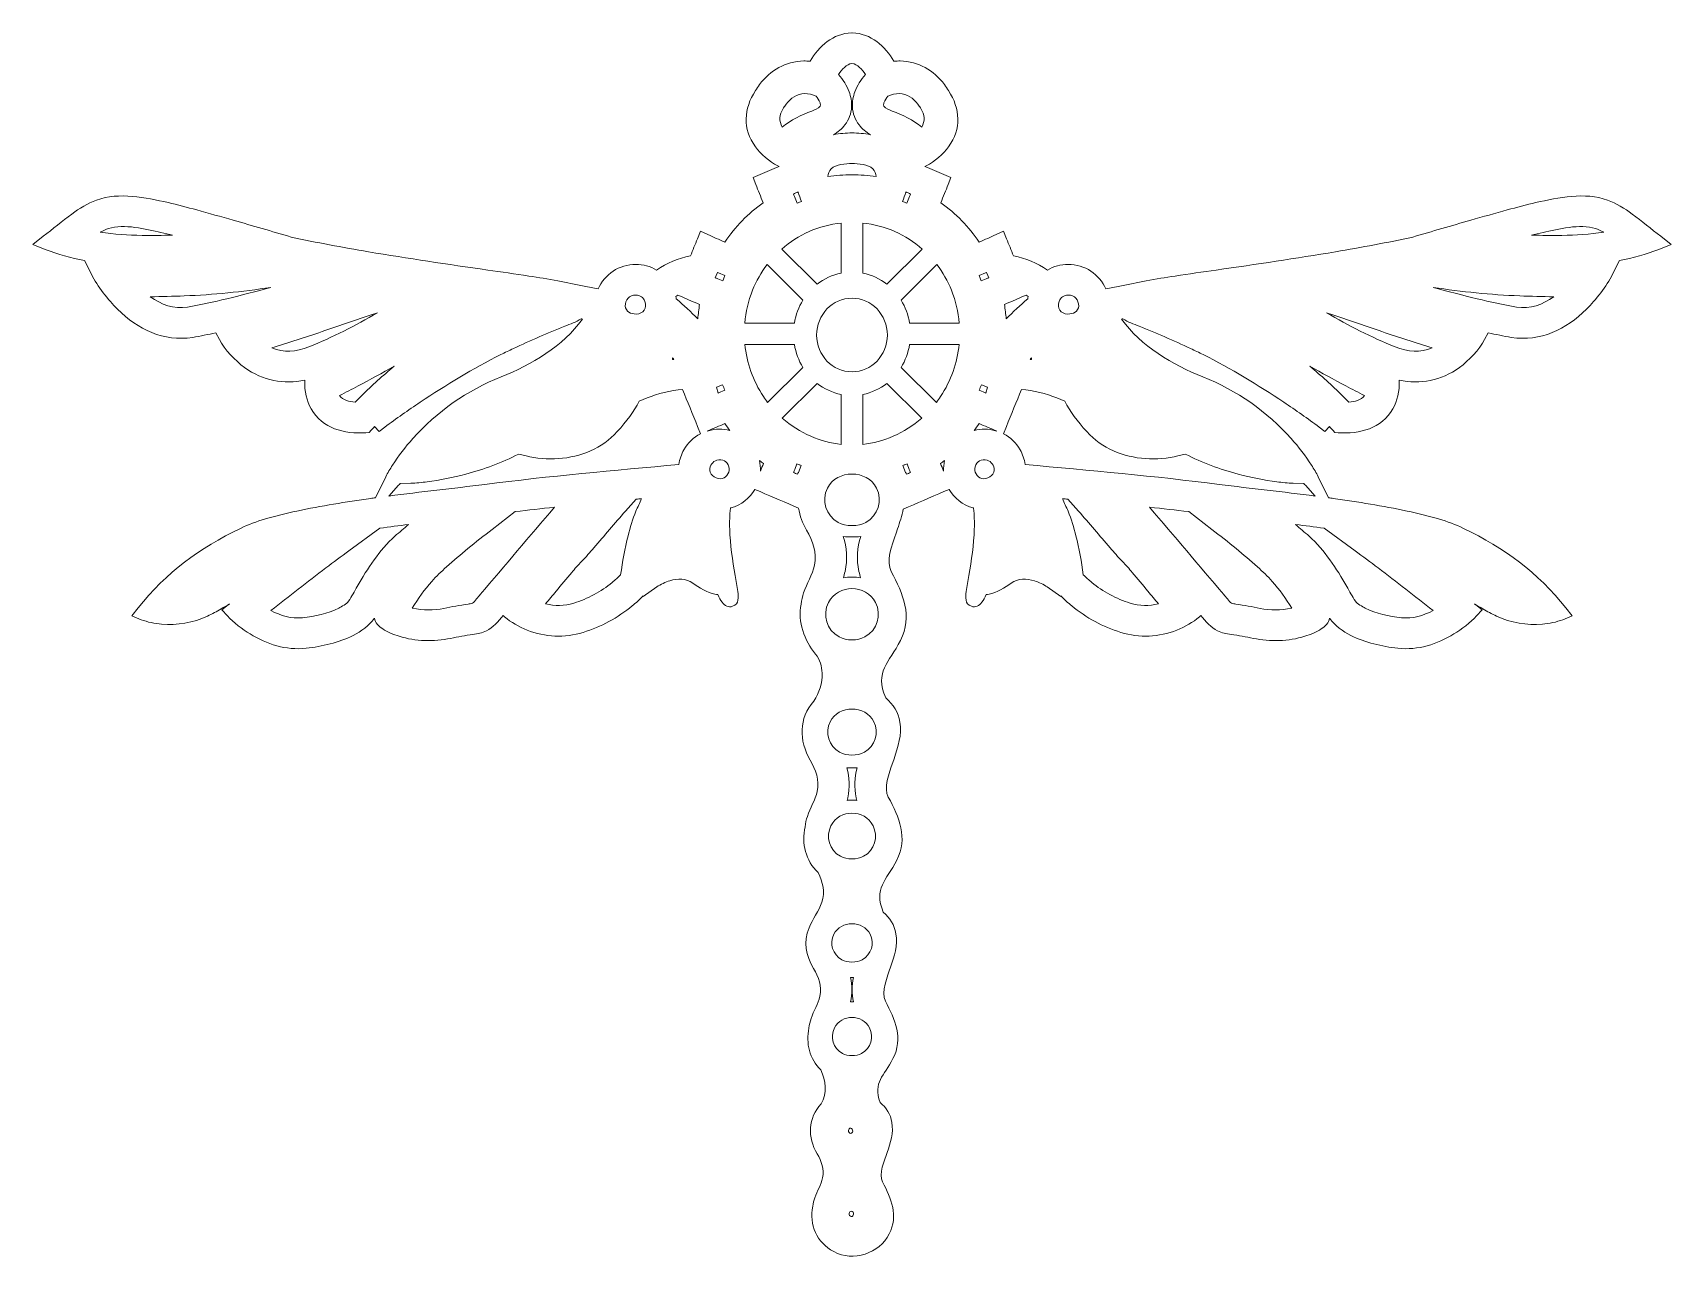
# Model space of a CAD drawing. Header units: millimetres. Extents: x -213 to 213, y -161 to 159.
import ezdxf

# ---------------------------------------------------------------- set-up
doc = ezdxf.new("R2010")
doc.units = ezdxf.units.MM
doc.header["$MEASUREMENT"] = 0
doc.layers.add('Layer 1', color=7, linetype='Continuous')

msp = doc.modelspace()

# ---------------------------------------------------------------- linework, layer by layer
at = {"layer": 'Layer 1', "lineweight": 20}
for points, knots in [([(212.9514, 103.8863), (212.9514, 103.8863), (210.2118, 106.0279), (210.2118, 106.0279), (207.7515, 107.9512), (205.3274, 109.969), (202.8047, 111.8084), (200.7992, 113.2707), (198.709, 114.6003), (196.3519, 115.4493), (190.5192, 117.5502), (183.6128, 116.1347), (177.7651, 114.7855), (175.2754, 114.2111), (172.7923, 113.5429), (170.3275, 112.8733), (167.156, 112.0117), (163.9924, 111.1198), (160.8328, 110.217), (155.8151, 108.7831), (150.8059, 107.3187), (145.8026, 105.837), (139.1372, 104.384), (132.4133, 103.1469), (125.6858, 102.0058), (115.3748, 100.2569), (105.0262, 98.7509), (94.6739, 97.2609), (91.1164, 96.7489), (87.5577, 96.2402), (84.0043, 95.7015), (81.4828, 95.3193), (78.9409, 94.9323), (76.4381, 94.4454), (74.1619, 94.0026), (71.8889, 93.5404), (69.616, 93.0811), (68.3933, 92.8341), (67.1701, 92.5846), (65.9452, 92.3454), (64.311, 96.1457), (60.4855, 98.7177), (56.1573, 98.7177), (54.2383, 98.7177), (52.3765, 98.2132), (50.7472, 97.2642), (48.0897, 99.0839), (45.1476, 100.3601), (41.9558, 100.9331), (41.3535, 102.4204), (40.7481, 103.9065), (40.1373, 105.3905), (40.1373, 105.3905), (39.3431, 107.3195), (39.3431, 107.3195), (39.3431, 107.3195), (37.416, 106.4574), (37.416, 106.4574), (35.9624, 105.807), (34.5035, 105.1673), (33.041, 104.5365), (30.3508, 108.4929), (26.9631, 111.948), (23.0289, 114.7224), (23.7048, 116.3122), (24.3566, 117.9112), (24.9741, 119.5244), (24.9741, 119.5244), (25.6577, 121.3106), (25.6577, 121.3106), (25.6577, 121.3106), (23.8718, 122.06), (23.8718, 122.06), (22.2253, 122.7511), (20.5781, 123.4408), (18.9297, 124.1281), (18.9297, 124.1281), (19.2704, 124.3064), (19.2704, 124.3064), (21.4174, 125.4199), (23.6729, 127.3965), (25.0788, 129.3177), (28.4718, 133.9544), (28.0817, 139.1666), (25.0777, 143.9122), (24.7387, 144.448), (24.3765, 144.9698), (23.9895, 145.4732), (21.1482, 149.169), (17.2695, 151.4879), (12.5015, 151.6002), (11.9586, 151.613), (11.4152, 151.5947), (10.8744, 151.5473), (8.5539, 155.4594), (4.8678, 158.7637), (0.0303, 158.9319), (0.0303, 158.9319), (-0.0414, 158.9342), (-0.0414, 158.9342), (-0.0414, 158.9342), (-0.1131, 158.9319), (-0.1131, 158.9319), (-4.9505, 158.7637), (-8.6367, 155.4593), (-10.9572, 151.5473), (-11.498, 151.5947), (-12.0414, 151.613), (-12.5844, 151.6002), (-17.3523, 151.4879), (-21.231, 149.169), (-24.0723, 145.4732), (-24.4593, 144.9698), (-24.8215, 144.448), (-25.1605, 143.9122), (-28.1643, 139.1669), (-28.5546, 133.955), (-25.1621, 129.3184), (-23.7562, 127.397), (-21.5004, 125.4199), (-19.3474, 124.3034), (-19.3474, 124.3034), (-19.0126, 124.1281), (-19.0126, 124.1281), (-20.6609, 123.4408), (-22.3081, 122.7511), (-23.9546, 122.06), (-23.9546, 122.06), (-25.7405, 121.3106), (-25.7405, 121.3106), (-25.7405, 121.3106), (-25.0568, 119.5243), (-25.0568, 119.5243), (-24.4393, 117.9112), (-23.7875, 116.3122), (-23.1117, 114.7224), (-27.046, 111.948), (-30.4336, 108.4929), (-33.1237, 104.5365), (-34.5863, 105.1673), (-36.0452, 105.807), (-37.4988, 106.4574), (-37.4988, 106.4574), (-39.4259, 107.3195), (-39.4259, 107.3195), (-39.4259, 107.3195), (-40.2201, 105.3905), (-40.2201, 105.3905), (-40.8309, 103.9065), (-41.4363, 102.4204), (-42.0386, 100.9331), (-45.2304, 100.3601), (-48.1725, 99.0839), (-50.83, 97.2642), (-52.4593, 98.2132), (-54.3211, 98.7177), (-56.24, 98.7177), (-60.5682, 98.7177), (-64.3938, 96.1457), (-66.028, 92.3454), (-67.2529, 92.5846), (-68.4761, 92.8341), (-69.6989, 93.0811), (-71.9717, 93.5404), (-74.2447, 94.0026), (-76.521, 94.4454), (-79.0237, 94.9323), (-81.5656, 95.3193), (-84.0871, 95.7015), (-87.6405, 96.2402), (-91.1992, 96.7489), (-94.7568, 97.2609), (-105.109, 98.7509), (-115.4576, 100.2569), (-125.7686, 102.0058), (-132.4961, 103.1469), (-139.22, 104.384), (-145.8854, 105.837), (-150.8887, 107.3187), (-155.898, 108.7831), (-160.9156, 110.217), (-164.0752, 111.1198), (-167.2388, 112.0117), (-170.4103, 112.8733), (-172.8751, 113.5429), (-175.3582, 114.2111), (-177.8479, 114.7855), (-183.6957, 116.1347), (-190.602, 117.5502), (-196.4347, 115.4493), (-198.7918, 114.6003), (-200.882, 113.2707), (-202.8874, 111.8084), (-205.4101, 109.969), (-207.8343, 107.9512), (-210.2946, 106.0279), (-210.2946, 106.0279), (-213.034, 103.8863), (-213.034, 103.8863), (-213.034, 103.8863), (-209.7814, 102.6148), (-209.7814, 102.6148), (-206.4913, 101.3288), (-203.0664, 100.3744), (-199.5781, 99.6949), (-199.5781, 99.6949), (-197.7933, 96.1963), (-197.7933, 96.1963), (-196.1784, 93.0308), (-193.4739, 89.5348), (-190.9706, 87.0416), (-185.7432, 81.8356), (-179.069, 78.516), (-171.4615, 79.7608), (-169.454, 80.0893), (-167.4418, 80.4932), (-165.4397, 80.9341), (-165.4397, 80.9341), (-164.5147, 79.2104), (-164.5147, 79.2104), (-163.0876, 76.5508), (-160.4065, 73.7058), (-157.9849, 71.941), (-153.1842, 68.4426), (-147.7741, 67.4885), (-142.2932, 68.6475), (-142.2932, 68.6475), (-142.3218, 68.2124), (-142.3218, 68.2124), (-142.4708, 65.9422), (-141.7554, 63.1495), (-140.6517, 61.1849), (-137.7417, 56.0046), (-132.0702, 54.6131), (-126.418, 54.9679), (-126.418, 54.9679), (-125.5789, 55.0205), (-125.5789, 55.0205), (-125.5789, 55.0205), (-125.0237, 55.6411), (-125.0237, 55.6411), (-124.7493, 55.9477), (-124.4679, 56.2525), (-124.1818, 56.555), (-124.1818, 56.555), (-122.9422, 55.3164), (-122.9422, 55.3164), (-122.9422, 55.3164), (-121.5173, 56.4003), (-121.5173, 56.4003), (-118.5494, 58.6583), (-115.4112, 60.8206), (-112.3106, 62.8942), (-105.5951, 67.3855), (-98.5783, 71.6374), (-91.3409, 75.2654), (-90.2539, 75.8103), (-89.1596, 76.3413), (-88.0573, 76.8559), (-83.6412, 78.9175), (-79.219, 80.8541), (-74.6876, 82.6539), (-73.3198, 83.1973), (-71.7622, 83.7428), (-70.4885, 84.5721), (-70.375, 84.5493), (-70.2614, 84.5264), (-70.1479, 84.5034), (-75.0571, 77.4593), (-83.4887, 72.5991), (-91.2715, 69.5015), (-100.1123, 65.9827), (-107.9548, 60.4727), (-114.2334, 53.4236), (-116.1596, 51.2609), (-117.9506, 48.9437), (-119.5143, 46.5133), (-120.1273, 45.5604), (-120.7668, 44.5228), (-121.2666, 43.5047), (-121.2666, 43.5047), (-123.9495, 38.0395), (-123.9495, 38.0395), (-124.3525, 37.9843), (-124.7554, 37.9285), (-125.1585, 37.8721), (-131.588, 36.9727), (-138.0536, 35.96), (-144.3992, 34.5963), (-147.1412, 34.007), (-149.8828, 33.3467), (-152.5682, 32.5417), (-154.7656, 31.8829), (-157.006, 31.1113), (-159.0673, 30.1085), (-169.6866, 24.9427), (-178.3047, 18.6815), (-185.6563, 9.4248), (-185.6563, 9.4248), (-187.2983, 7.3573), (-187.2983, 7.3573), (-187.2983, 7.3573), (-184.8321, 6.3554), (-184.8321, 6.3554), (-183.29, 5.7289), (-181.2145, 5.3633), (-179.5735, 5.2184), (-175.4587, 4.8549), (-171.3709, 5.5773), (-167.6213, 7.2817), (-166.3937, 7.8397), (-165.186, 8.5195), (-164.0223, 9.1959), (-163.3177, 9.6053), (-162.6182, 10.0244), (-161.9226, 10.4497), (-162.0164, 10.3756), (-162.1102, 10.3014), (-162.2039, 10.2272), (-162.2039, 10.2272), (-163.8822, 8.8999), (-163.8822, 8.8999), (-163.8822, 8.8999), (-162.4335, 7.3331), (-162.4335, 7.3331), (-160.8412, 5.6109), (-158.5388, 3.8739), (-156.5538, 2.6493), (-152.1977, -0.0382), (-147.1661, -1.636), (-141.9826, -1.0579), (-137.8347, -0.5953), (-133.4666, 0.3675), (-129.7368, 2.2688), (-127.7103, 3.3017), (-125.5572, 4.7948), (-124.2407, 6.6645), (-124.2241, 6.6881), (-124.2074, 6.712), (-124.1909, 6.7359), (-124.0452, 5.5547), (-123.039, 4.6117), (-122.0581, 3.9618), (-120.7863, 3.1191), (-119.2387, 2.4921), (-117.7801, 2.0432), (-113.5051, 0.7276), (-108.7567, 0.5675), (-104.3876, 1.5086), (-102.4565, 1.9245), (-100.5518, 2.2451), (-98.6021, 2.5485), (-97.4087, 2.7342), (-96.1871, 2.9191), (-95.0901, 3.4426), (-93.4093, 4.2448), (-91.9585, 6.0006), (-90.7433, 7.4488), (-90.7433, 7.4488), (-90.3574, 7.1054), (-90.3574, 7.1054), (-88.7965, 5.7158), (-86.4388, 4.4365), (-84.5162, 3.665), (-79.8041, 1.7737), (-74.807, 1.5493), (-69.9421, 3.0626), (-65.2841, 4.5117), (-60.9285, 6.8677), (-57.1777, 9.9429), (-56.2512, 10.7027), (-55.2286, 11.6091), (-54.303, 12.5568), (-54.303, 12.5568), (-54.314, 12.3946), (-54.314, 12.3946), (-54.314, 12.3946), (-50.8166, 14.8717), (-50.8166, 14.8717), (-49.868, 15.5386), (-48.4973, 16.1486), (-47.3954, 16.4797), (-45.3555, 17.0927), (-43.2351, 17.1217), (-41.4263, 15.8732), (-39.8743, 14.8018), (-37.5816, 13.3271), (-35.6802, 12.9808), (-35.4204, 12.9335), (-35.1534, 12.9078), (-34.8879, 12.9083), (-34.5695, 12.1291), (-34.2091, 11.4093), (-33.808, 10.8734), (-33.1639, 10.013), (-32.2052, 9.4376), (-31.0707, 9.8375), (-29.35, 10.4443), (-29.5528, 12.2751), (-29.7483, 13.6587), (-29.9449, 15.0492), (-30.2077, 16.4418), (-30.4429, 17.8272), (-31.1209, 21.8194), (-31.6992, 25.8505), (-31.8307, 29.9005), (-31.8895, 31.7111), (-31.8615, 33.5554), (-31.669, 35.3682), (-31.6345, 35.3774), (-31.6, 35.3869), (-31.5656, 35.3966), (-28.7985, 36.1712), (-26.5996, 37.9616), (-25.2684, 40.239), (-25.2684, 40.239), (-23.915, 39.6555), (-23.915, 39.6555), (-20.5987, 38.226), (-17.2846, 36.7918), (-13.9609, 35.379), (-13.639, 33.3517), (-12.8915, 31.4172), (-11.8501, 29.6295), (-10.2083, 26.8112), (-9.0738, 23.7928), (-9.7867, 20.5257), (-10.3325, 18.024), (-11.792, 15.7505), (-12.6167, 13.3193), (-12.9372, 12.3746), (-13.1673, 11.413), (-13.2647, 10.4219), (-14.2306, 5.8822), (-12.4096, 0.913), (-9.5109, -2.6177), (-8.4086, -3.9603), (-7.8774, -5.8348), (-7.8051, -7.5346), (-7.6948, -10.125), (-8.5722, -12.6311), (-9.9608, -14.8062), (-13.9341, -19.2257), (-13.8271, -25.1533), (-10.9372, -30.1204), (-9.4708, -32.6406), (-8.4466, -35.3454), (-9.0826, -38.2675), (-9.5738, -40.5242), (-10.8997, -42.5962), (-11.646, -44.7934), (-11.9417, -45.6639), (-12.1542, -46.5501), (-12.2451, -47.4633), (-13.181, -51.8039), (-12.0861, -56.2428), (-8.8748, -59.4029), (-7.6301, -61.8856), (-6.9876, -64.3803), (-7.9006, -67.099), (-8.6765, -69.4091), (-10.2744, -71.4522), (-11.1932, -73.7483), (-12.6996, -77.5125), (-12.0288, -80.8552), (-10.0247, -84.3068), (-8.7346, -86.5289), (-7.8207, -88.9207), (-8.3792, -91.4975), (-8.8151, -93.5081), (-10.0064, -95.3782), (-10.6742, -97.34), (-10.9459, -98.1381), (-11.1412, -98.9504), (-11.2256, -99.7875), (-12.0753, -103.7446), (-11.077, -107.7907), (-8.1618, -110.6781), (-6.7858, -113.4957), (-6.5588, -116.6608), (-8.0153, -119.5017), (-11.5551, -123.1439), (-11.5995, -128.2218), (-9.1105, -132.5012), (-7.9912, -134.4257), (-7.1857, -136.5035), (-7.6716, -138.7375), (-8.0565, -140.5072), (-9.1203, -142.18), (-9.7093, -143.9137), (-9.9535, -144.6321), (-10.129, -145.3635), (-10.2059, -146.1166), (-11.2351, -150.9254), (-9.2433, -155.5202), (-4.7927, -157.9162), (0.329, -160.6734), (7.0328, -158.3957), (9.6257, -153.3175), (12.0581, -148.5533), (10.1985, -144.1668), (7.8736, -139.8156), (6.8181, -137.8401), (8.4246, -134.1006), (9.0952, -132.1611), (9.9563, -129.6701), (10.773, -126.9905), (10.3304, -124.3357), (9.9764, -122.2117), (8.8785, -120.4996), (7.2604, -119.1302), (5.392, -113.8028), (8.2646, -112.3271), (10.6074, -107.7383), (13.3003, -102.4642), (11.2109, -97.5907), (8.6385, -92.7763), (7.3967, -90.4523), (9.2089, -86.2496), (9.9975, -83.9688), (10.951, -81.2113), (11.8672, -78.2243), (11.3774, -75.2854), (10.9972, -73.0047), (9.8333, -71.1533), (8.1034, -69.6591), (5.4978, -63.4801), (8.8641, -61.5012), (11.5891, -56.1642), (14.5432, -50.3782), (12.2238, -45.0207), (9.4033, -39.7422), (9.2477, -39.451), (9.1304, -39.1444), (9.0483, -38.8256), (8.3874, -36.2588), (10.0558, -32.2227), (10.9, -29.782), (11.9459, -26.7579), (12.962, -23.4629), (12.4248, -20.2401), (11.9992, -17.6869), (10.6726, -15.6375), (8.7123, -13.9931), (5.8032, -7.0178), (9.5394, -4.9643), (12.5708, 0.9727), (15.7864, 7.2701), (13.2366, 13.1121), (10.1682, 18.8548), (9.9897, 19.189), (9.8549, 19.5409), (9.7606, 19.9068), (9.018, 22.7909), (10.8541, 27.2288), (11.8018, 29.9692), (12.3842, 31.6534), (12.9452, 33.3754), (13.2901, 35.1295), (16.811, 36.6228), (20.3204, 38.1418), (23.8322, 39.6555), (23.8322, 39.6555), (25.1857, 40.2389), (25.1857, 40.2389), (26.5169, 37.9616), (28.7157, 36.1712), (31.4828, 35.3966), (31.5172, 35.3869), (31.5517, 35.3774), (31.5862, 35.3682), (31.7787, 33.5554), (31.8067, 31.7111), (31.7479, 29.9005), (31.6164, 25.8505), (31.0381, 21.8194), (30.3601, 17.8272), (30.1249, 16.4418), (29.8621, 15.0492), (29.6655, 13.6587), (29.4699, 12.2751), (29.2672, 10.4443), (30.9879, 9.8375), (32.1224, 9.4376), (33.0811, 10.013), (33.7252, 10.8734), (34.1263, 11.4093), (34.4867, 12.1291), (34.8051, 12.9083), (35.0706, 12.9078), (35.3376, 12.9335), (35.5975, 12.9808), (37.4989, 13.3271), (39.7915, 14.8018), (41.3436, 15.8732), (43.1726, 17.1356), (45.3296, 17.0903), (47.3857, 16.4574), (48.4522, 16.1292), (49.8148, 15.5226), (50.7331, 14.8722), (50.7331, 14.8722), (54.2312, 12.3946), (54.2312, 12.3946), (54.2312, 12.3946), (54.2202, 12.5568), (54.2202, 12.5568), (55.1458, 11.6091), (56.1684, 10.7027), (57.0949, 9.9429), (60.8457, 6.8677), (65.2013, 4.5117), (69.8594, 3.0626), (74.7242, 1.5493), (79.7214, 1.7737), (84.4335, 3.665), (86.356, 4.4365), (88.7138, 5.7159), (90.2747, 7.1054), (90.2747, 7.1054), (90.6604, 7.4487), (90.6604, 7.4487), (91.8757, 6.0006), (93.3266, 4.2448), (95.0074, 3.4425), (96.1043, 2.9191), (97.326, 2.7342), (98.5193, 2.5485), (100.469, 2.2451), (102.3737, 1.9245), (104.3048, 1.5086), (108.6739, 0.5675), (113.4223, 0.7275), (117.6973, 2.0432), (119.1559, 2.4921), (120.7036, 3.1191), (121.9753, 3.9618), (122.9561, 4.6117), (123.9625, 5.5548), (124.1081, 6.736), (124.1247, 6.7121), (124.1414, 6.6882), (124.158, 6.6645), (125.4745, 4.7948), (127.6276, 3.3017), (129.654, 2.2688), (133.3837, 0.3675), (137.7519, -0.5953), (141.8998, -1.0579), (147.0834, -1.636), (152.1149, -0.0382), (156.4711, 2.6493), (158.4561, 3.8739), (160.7584, 5.6108), (162.3507, 7.3331), (162.3507, 7.3331), (163.7993, 8.8999), (163.7993, 8.8999), (163.7993, 8.8999), (162.1211, 10.2272), (162.1211, 10.2272), (162.0274, 10.3014), (161.9335, 10.3756), (161.8398, 10.4497), (162.5354, 10.0244), (163.2349, 9.6053), (163.9395, 9.1959), (165.1032, 8.5195), (166.3109, 7.8397), (167.5385, 7.2817), (171.2878, 5.5775), (175.3752, 4.855), (179.4898, 5.2183), (181.131, 5.3632), (183.207, 5.7288), (184.7493, 6.3554), (184.7493, 6.3554), (187.2155, 7.3573), (187.2155, 7.3573), (187.2155, 7.3573), (185.5735, 9.4248), (185.5735, 9.4248), (178.2219, 18.6814), (169.6039, 24.9427), (158.9846, 30.1085), (156.9233, 31.1113), (154.6829, 31.8829), (152.4854, 32.5417), (149.8001, 33.3467), (147.0585, 34.007), (144.3165, 34.5963), (137.9709, 35.96), (131.5053, 36.9727), (125.0757, 37.8721), (124.6727, 37.9285), (124.2697, 37.9843), (123.8667, 38.0395), (123.8667, 38.0395), (121.1838, 43.5047), (121.1838, 43.5047), (120.684, 44.5228), (120.0445, 45.5604), (119.4315, 46.5133), (117.8678, 48.9437), (116.0768, 51.2609), (114.1506, 53.4236), (107.872, 60.4727), (100.0295, 65.9827), (91.1886, 69.5015), (83.4059, 72.5991), (74.9743, 77.4593), (70.0651, 84.5034), (70.1786, 84.5264), (70.2922, 84.5493), (70.4057, 84.5721), (71.6794, 83.7428), (73.237, 83.1973), (74.6048, 82.6539), (79.1362, 80.8541), (83.5584, 78.9175), (87.9745, 76.8559), (89.0768, 76.3413), (90.1711, 75.8103), (91.2581, 75.2654), (98.4955, 71.6374), (105.5123, 67.3855), (112.2278, 62.8942), (115.3284, 60.8206), (118.4666, 58.6583), (121.4345, 56.4003), (121.4345, 56.4003), (122.8594, 55.3164), (122.8594, 55.3164), (122.8594, 55.3164), (124.099, 56.555), (124.099, 56.555), (124.3851, 56.2525), (124.6665, 55.9477), (124.9409, 55.6411), (124.9409, 55.6411), (125.4961, 55.0205), (125.4961, 55.0205), (125.4961, 55.0205), (126.3352, 54.9679), (126.3352, 54.9679), (131.9874, 54.6131), (137.6589, 56.0046), (140.5689, 61.1849), (141.6726, 63.1495), (142.388, 65.9422), (142.239, 68.2124), (142.239, 68.2124), (142.2104, 68.6474), (142.2104, 68.6474), (147.6913, 67.4884), (153.1014, 68.4426), (157.9021, 71.941), (160.3238, 73.7058), (163.0048, 76.5508), (164.4319, 79.2104), (164.4319, 79.2104), (165.3569, 80.9341), (165.3569, 80.9341), (167.359, 80.4932), (169.3712, 80.0893), (171.3787, 79.7608), (178.9861, 78.516), (185.6604, 81.8356), (190.8878, 87.0416), (193.3888, 89.5325), (196.0984, 93.0335), (197.7108, 96.197), (197.7108, 96.197), (199.4935, 99.6945), (199.4935, 99.6945), (202.9824, 100.374), (206.408, 101.3286), (209.6987, 102.6148), (209.6987, 102.6148), (212.9514, 103.8863), (212.9514, 103.8863)], [0, 0, 0, 0, 0.00384615, 0.00384615, 0.00384615, 0.00769231, 0.00769231, 0.00769231, 0.01153846, 0.01153846, 0.01153846, 0.01538462, 0.01538462, 0.01538462, 0.01923077, 0.01923077, 0.01923077, 0.02307692, 0.02307692, 0.02307692, 0.02692308, 0.02692308, 0.02692308, 0.03076923, 0.03076923, 0.03076923, 0.03461538, 0.03461538, 0.03461538, 0.03846154, 0.03846154, 0.03846154, 0.04230769, 0.04230769, 0.04230769, 0.04615385, 0.04615385, 0.04615385, 0.05, 0.05, 0.05, 0.05384615, 0.05384615, 0.05384615, 0.05769231, 0.05769231, 0.05769231, 0.06153846, 0.06153846, 0.06153846, 0.06538462, 0.06538462, 0.06538462, 0.06923077, 0.06923077, 0.06923077, 0.07307692, 0.07307692, 0.07307692, 0.07692308, 0.07692308, 0.07692308, 0.08076923, 0.08076923, 0.08076923, 0.08461538, 0.08461538, 0.08461538, 0.08846154, 0.08846154, 0.08846154, 0.09230769, 0.09230769, 0.09230769, 0.09615385, 0.09615385, 0.09615385, 0.1, 0.1, 0.1, 0.10384615, 0.10384615, 0.10384615, 0.10769231, 0.10769231, 0.10769231, 0.11153846, 0.11153846, 0.11153846, 0.11538462, 0.11538462, 0.11538462, 0.11923077, 0.11923077, 0.11923077, 0.12307692, 0.12307692, 0.12307692, 0.12692308, 0.12692308, 0.12692308, 0.13076923, 0.13076923, 0.13076923, 0.13461538, 0.13461538, 0.13461538, 0.13846154, 0.13846154, 0.13846154, 0.14230769, 0.14230769, 0.14230769, 0.14615385, 0.14615385, 0.14615385, 0.15, 0.15, 0.15, 0.15384615, 0.15384615, 0.15384615, 0.15769231, 0.15769231, 0.15769231, 0.16153846, 0.16153846, 0.16153846, 0.16538462, 0.16538462, 0.16538462, 0.16923077, 0.16923077, 0.16923077, 0.17307692, 0.17307692, 0.17307692, 0.17692308, 0.17692308, 0.17692308, 0.18076923, 0.18076923, 0.18076923, 0.18461538, 0.18461538, 0.18461538, 0.18846154, 0.18846154, 0.18846154, 0.19230769, 0.19230769, 0.19230769, 0.19615385, 0.19615385, 0.19615385, 0.2, 0.2, 0.2, 0.20384615, 0.20384615, 0.20384615, 0.20769231, 0.20769231, 0.20769231, 0.21153846, 0.21153846, 0.21153846, 0.21538462, 0.21538462, 0.21538462, 0.21923077, 0.21923077, 0.21923077, 0.22307692, 0.22307692, 0.22307692, 0.22692308, 0.22692308, 0.22692308, 0.23076923, 0.23076923, 0.23076923, 0.23461538, 0.23461538, 0.23461538, 0.23846154, 0.23846154, 0.23846154, 0.24230769, 0.24230769, 0.24230769, 0.24615385, 0.24615385, 0.24615385, 0.25, 0.25, 0.25, 0.25384615, 0.25384615, 0.25384615, 0.25769231, 0.25769231, 0.25769231, 0.26153846, 0.26153846, 0.26153846, 0.26538462, 0.26538462, 0.26538462, 0.26923077, 0.26923077, 0.26923077, 0.27307692, 0.27307692, 0.27307692, 0.27692308, 0.27692308, 0.27692308, 0.28076923, 0.28076923, 0.28076923, 0.28461538, 0.28461538, 0.28461538, 0.28846154, 0.28846154, 0.28846154, 0.29230769, 0.29230769, 0.29230769, 0.29615385, 0.29615385, 0.29615385, 0.3, 0.3, 0.3, 0.30384615, 0.30384615, 0.30384615, 0.30769231, 0.30769231, 0.30769231, 0.31153846, 0.31153846, 0.31153846, 0.31538462, 0.31538462, 0.31538462, 0.31923077, 0.31923077, 0.31923077, 0.32307692, 0.32307692, 0.32307692, 0.32692308, 0.32692308, 0.32692308, 0.33076923, 0.33076923, 0.33076923, 0.33461538, 0.33461538, 0.33461538, 0.33846154, 0.33846154, 0.33846154, 0.34230769, 0.34230769, 0.34230769, 0.34615385, 0.34615385, 0.34615385, 0.35, 0.35, 0.35, 0.35384615, 0.35384615, 0.35384615, 0.35769231, 0.35769231, 0.35769231, 0.36153846, 0.36153846, 0.36153846, 0.36538462, 0.36538462, 0.36538462, 0.36923077, 0.36923077, 0.36923077, 0.37307692, 0.37307692, 0.37307692, 0.37692308, 0.37692308, 0.37692308, 0.38076923, 0.38076923, 0.38076923, 0.38461538, 0.38461538, 0.38461538, 0.38846154, 0.38846154, 0.38846154, 0.39230769, 0.39230769, 0.39230769, 0.39615385, 0.39615385, 0.39615385, 0.4, 0.4, 0.4, 0.40384615, 0.40384615, 0.40384615, 0.40769231, 0.40769231, 0.40769231, 0.41153846, 0.41153846, 0.41153846, 0.41538462, 0.41538462, 0.41538462, 0.41923077, 0.41923077, 0.41923077, 0.42307692, 0.42307692, 0.42307692, 0.42692308, 0.42692308, 0.42692308, 0.43076923, 0.43076923, 0.43076923, 0.43461538, 0.43461538, 0.43461538, 0.43846154, 0.43846154, 0.43846154, 0.44230769, 0.44230769, 0.44230769, 0.44615385, 0.44615385, 0.44615385, 0.45, 0.45, 0.45, 0.45384615, 0.45384615, 0.45384615, 0.45769231, 0.45769231, 0.45769231, 0.46153846, 0.46153846, 0.46153846, 0.46538462, 0.46538462, 0.46538462, 0.46923077, 0.46923077, 0.46923077, 0.47307692, 0.47307692, 0.47307692, 0.47692308, 0.47692308, 0.47692308, 0.48076923, 0.48076923, 0.48076923, 0.48461538, 0.48461538, 0.48461538, 0.48846154, 0.48846154, 0.48846154, 0.49230769, 0.49230769, 0.49230769, 0.49615385, 0.49615385, 0.49615385, 0.5, 0.5, 0.5, 0.50384615, 0.50384615, 0.50384615, 0.50769231, 0.50769231, 0.50769231, 0.51153846, 0.51153846, 0.51153846, 0.51538462, 0.51538462, 0.51538462, 0.51923077, 0.51923077, 0.51923077, 0.52307692, 0.52307692, 0.52307692, 0.52692308, 0.52692308, 0.52692308, 0.53076923, 0.53076923, 0.53076923, 0.53461538, 0.53461538, 0.53461538, 0.53846154, 0.53846154, 0.53846154, 0.54230769, 0.54230769, 0.54230769, 0.54615385, 0.54615385, 0.54615385, 0.55, 0.55, 0.55, 0.55384615, 0.55384615, 0.55384615, 0.55769231, 0.55769231, 0.55769231, 0.56153846, 0.56153846, 0.56153846, 0.56538462, 0.56538462, 0.56538462, 0.56923077, 0.56923077, 0.56923077, 0.57307692, 0.57307692, 0.57307692, 0.57692308, 0.57692308, 0.57692308, 0.58076923, 0.58076923, 0.58076923, 0.58461538, 0.58461538, 0.58461538, 0.58846154, 0.58846154, 0.58846154, 0.59230769, 0.59230769, 0.59230769, 0.59615385, 0.59615385, 0.59615385, 0.6, 0.6, 0.6, 0.60384615, 0.60384615, 0.60384615, 0.60769231, 0.60769231, 0.60769231, 0.61153846, 0.61153846, 0.61153846, 0.61538462, 0.61538462, 0.61538462, 0.61923077, 0.61923077, 0.61923077, 0.62307692, 0.62307692, 0.62307692, 0.62692308, 0.62692308, 0.62692308, 0.63076923, 0.63076923, 0.63076923, 0.63461538, 0.63461538, 0.63461538, 0.63846154, 0.63846154, 0.63846154, 0.64230769, 0.64230769, 0.64230769, 0.64615385, 0.64615385, 0.64615385, 0.65, 0.65, 0.65, 0.65384615, 0.65384615, 0.65384615, 0.65769231, 0.65769231, 0.65769231, 0.66153846, 0.66153846, 0.66153846, 0.66538462, 0.66538462, 0.66538462, 0.66923077, 0.66923077, 0.66923077, 0.67307692, 0.67307692, 0.67307692, 0.67692308, 0.67692308, 0.67692308, 0.68076923, 0.68076923, 0.68076923, 0.68461538, 0.68461538, 0.68461538, 0.68846154, 0.68846154, 0.68846154, 0.69230769, 0.69230769, 0.69230769, 0.69615385, 0.69615385, 0.69615385, 0.7, 0.7, 0.7, 0.70384615, 0.70384615, 0.70384615, 0.70769231, 0.70769231, 0.70769231, 0.71153846, 0.71153846, 0.71153846, 0.71538462, 0.71538462, 0.71538462, 0.71923077, 0.71923077, 0.71923077, 0.72307692, 0.72307692, 0.72307692, 0.72692308, 0.72692308, 0.72692308, 0.73076923, 0.73076923, 0.73076923, 0.73461538, 0.73461538, 0.73461538, 0.73846154, 0.73846154, 0.73846154, 0.74230769, 0.74230769, 0.74230769, 0.74615385, 0.74615385, 0.74615385, 0.75, 0.75, 0.75, 0.75384615, 0.75384615, 0.75384615, 0.75769231, 0.75769231, 0.75769231, 0.76153846, 0.76153846, 0.76153846, 0.76538462, 0.76538462, 0.76538462, 0.76923077, 0.76923077, 0.76923077, 0.77307692, 0.77307692, 0.77307692, 0.77692308, 0.77692308, 0.77692308, 0.78076923, 0.78076923, 0.78076923, 0.78461538, 0.78461538, 0.78461538, 0.78846154, 0.78846154, 0.78846154, 0.79230769, 0.79230769, 0.79230769, 0.79615385, 0.79615385, 0.79615385, 0.8, 0.8, 0.8, 0.80384615, 0.80384615, 0.80384615, 0.80769231, 0.80769231, 0.80769231, 0.81153846, 0.81153846, 0.81153846, 0.81538462, 0.81538462, 0.81538462, 0.81923077, 0.81923077, 0.81923077, 0.82307692, 0.82307692, 0.82307692, 0.82692308, 0.82692308, 0.82692308, 0.83076923, 0.83076923, 0.83076923, 0.83461538, 0.83461538, 0.83461538, 0.83846154, 0.83846154, 0.83846154, 0.84230769, 0.84230769, 0.84230769, 0.84615385, 0.84615385, 0.84615385, 0.85, 0.85, 0.85, 0.85384615, 0.85384615, 0.85384615, 0.85769231, 0.85769231, 0.85769231, 0.86153846, 0.86153846, 0.86153846, 0.86538462, 0.86538462, 0.86538462, 0.86923077, 0.86923077, 0.86923077, 0.87307692, 0.87307692, 0.87307692, 0.87692308, 0.87692308, 0.87692308, 0.88076923, 0.88076923, 0.88076923, 0.88461538, 0.88461538, 0.88461538, 0.88846154, 0.88846154, 0.88846154, 0.89230769, 0.89230769, 0.89230769, 0.89615385, 0.89615385, 0.89615385, 0.9, 0.9, 0.9, 0.90384615, 0.90384615, 0.90384615, 0.90769231, 0.90769231, 0.90769231, 0.91153846, 0.91153846, 0.91153846, 0.91538462, 0.91538462, 0.91538462, 0.91923077, 0.91923077, 0.91923077, 0.92307692, 0.92307692, 0.92307692, 0.92692308, 0.92692308, 0.92692308, 0.93076923, 0.93076923, 0.93076923, 0.93461538, 0.93461538, 0.93461538, 0.93846154, 0.93846154, 0.93846154, 0.94230769, 0.94230769, 0.94230769, 0.94615385, 0.94615385, 0.94615385, 0.95, 0.95, 0.95, 0.95384615, 0.95384615, 0.95384615, 0.95769231, 0.95769231, 0.95769231, 0.96153846, 0.96153846, 0.96153846, 0.96538462, 0.96538462, 0.96538462, 0.96923077, 0.96923077, 0.96923077, 0.97307692, 0.97307692, 0.97307692, 0.97692308, 0.97692308, 0.97692308, 0.98076923, 0.98076923, 0.98076923, 0.98461538, 0.98461538, 0.98461538, 0.98846154, 0.98846154, 0.98846154, 0.99230769, 0.99230769, 0.99230769, 0.99615385, 0.99615385, 0.99615385, 1, 1, 1, 1]), ([(1.7882, 135.0254), (2.6104, 133.9561), (3.6372, 133.1053), (4.7766, 132.4207), (3.1968, 132.7617), (1.556, 132.9025), (-0.0414, 132.9025), (-1.6388, 132.9025), (-3.2796, 132.7617), (-4.8594, 132.4207), (-3.7201, 133.1053), (-2.6932, 133.9561), (-1.871, 135.0254), (-0.8448, 136.3602), (-0.2509, 137.9398), (-0.1496, 139.6099), (-0.0668, 140.9772), (-0.3114, 142.3366), (-0.7915, 143.6186), (-1.3636, 145.1469), (-2.36, 146.8533), (-3.593, 148.0863), (-2.7153, 149.403), (-1.4492, 150.7716), (-0.0414, 150.9445), (1.3664, 150.7716), (2.6325, 149.403), (3.5102, 148.0863), (2.2772, 146.8533), (1.2808, 145.1469), (0.7086, 143.6186), (0.2286, 142.3366), (-0.016, 140.9772), (0.0668, 139.6099), (0.1681, 137.9398), (0.762, 136.3602), (1.7882, 135.0254)], [0, 0, 0, 0, 0.08333333, 0.08333333, 0.08333333, 0.16666667, 0.16666667, 0.16666667, 0.25, 0.25, 0.25, 0.33333333, 0.33333333, 0.33333333, 0.41666667, 0.41666667, 0.41666667, 0.5, 0.5, 0.5, 0.58333333, 0.58333333, 0.58333333, 0.66666667, 0.66666667, 0.66666667, 0.75, 0.75, 0.75, 0.83333333, 0.83333333, 0.83333333, 0.91666667, 0.91666667, 0.91666667, 1, 1, 1, 1]), ([(-10.5232, 138.5693), (-13.115, 137.6323), (-15.9749, 136.3061), (-18.1643, 134.4338), (-19.0844, 135.9419), (-18.9967, 137.5751), (-17.8287, 139.4203), (-17.6274, 139.7383), (-17.4129, 140.0488), (-17.1832, 140.3476), (-15.9842, 141.9071), (-14.4189, 143.062), (-12.3711, 143.1103), (-11.4776, 143.1314), (-10.1659, 142.9147), (-9.346, 142.4607), (-8.977, 142.0799), (-8.5771, 141.3176), (-8.4076, 140.8648), (-8.3204, 140.6319), (-8.2355, 140.3335), (-8.2506, 140.084), (-8.2566, 139.984), (-8.2843, 139.9135), (-8.3459, 139.8334), (-8.7811, 139.2673), (-9.8741, 138.804), (-10.5232, 138.5693)], [0, 0, 0, 0, 0.11111111, 0.11111111, 0.11111111, 0.22222222, 0.22222222, 0.22222222, 0.33333333, 0.33333333, 0.33333333, 0.44444444, 0.44444444, 0.44444444, 0.55555556, 0.55555556, 0.55555556, 0.66666667, 0.66666667, 0.66666667, 0.77777778, 0.77777778, 0.77777778, 0.88888889, 0.88888889, 0.88888889, 1, 1, 1, 1]), ([(17.746, 139.4203), (18.914, 137.5751), (19.0017, 135.9419), (18.0816, 134.4338), (15.8922, 136.306), (13.0324, 137.6322), (10.4405, 138.5693), (9.7914, 138.804), (8.6983, 139.2674), (8.2631, 139.8334), (8.2016, 139.9135), (8.1738, 139.9839), (8.1678, 140.084), (8.1527, 140.3335), (8.2376, 140.6319), (8.3248, 140.8648), (8.4948, 141.3188), (8.8964, 142.0843), (9.2663, 142.4639), (10.0619, 142.9112), (11.3874, 143.1315), (12.2884, 143.1103), (14.3361, 143.062), (15.9015, 141.9069), (17.1004, 140.3476), (17.3301, 140.0488), (17.5447, 139.7384), (17.746, 139.4203)], [0, 0, 0, 0, 0.11111111, 0.11111111, 0.11111111, 0.22222222, 0.22222222, 0.22222222, 0.33333333, 0.33333333, 0.33333333, 0.44444444, 0.44444444, 0.44444444, 0.55555556, 0.55555556, 0.55555556, 0.66666667, 0.66666667, 0.66666667, 0.77777778, 0.77777778, 0.77777778, 0.88888889, 0.88888889, 0.88888889, 1, 1, 1, 1]), ([(-0.0414, 121.9944), (-2.1556, 122.0127), (-4.2708, 121.8573), (-6.3585, 121.531), (-6.2373, 122.2975), (-5.9755, 123.0316), (-5.4597, 123.5594), (-4.2531, 124.7941), (-1.6547, 124.9271), (-0.0414, 124.9271), (1.5719, 124.9271), (4.1703, 124.7941), (5.3769, 123.5594), (5.8927, 123.0316), (6.1545, 122.2975), (6.2757, 121.531), (4.188, 121.8573), (2.0728, 122.0127), (-0.0414, 121.9944)], [0, 0, 0, 0, 0.16666667, 0.16666667, 0.16666667, 0.33333333, 0.33333333, 0.33333333, 0.5, 0.5, 0.5, 0.66666667, 0.66666667, 0.66666667, 0.83333333, 0.83333333, 0.83333333, 1, 1, 1, 1]), ([(-14.0075, 117.55), (-13.7911, 116.7138), (-13.5157, 115.8908), (-13.1968, 115.0926), (-13.5546, 114.952), (-13.9099, 114.8057), (-14.2623, 114.6539), (-14.2623, 114.6539), (-15.0021, 116.3529), (-15.0021, 116.3529), (-15.0984, 116.5739), (-15.1942, 116.7952), (-15.2897, 117.0166), (-14.8623, 117.1946), (-14.4349, 117.3724), (-14.0075, 117.55)], [0, 0, 0, 0, 0.2, 0.2, 0.2, 0.4, 0.4, 0.4, 0.6, 0.6, 0.6, 0.8, 0.8, 0.8, 1, 1, 1, 1]), ([(14.9193, 116.3529), (14.9193, 116.3529), (14.1795, 114.6539), (14.1795, 114.6539), (13.8271, 114.8057), (13.4718, 114.952), (13.1139, 115.0926), (13.4329, 115.8908), (13.7083, 116.7138), (13.9247, 117.55), (14.3521, 117.3724), (14.7795, 117.1946), (15.2069, 117.0166), (15.1114, 116.7952), (15.0156, 116.5739), (14.9193, 116.3529)], [0, 0, 0, 0, 0.2, 0.2, 0.2, 0.4, 0.4, 0.4, 0.6, 0.6, 0.6, 0.8, 0.8, 0.8, 1, 1, 1, 1]), ([(-179.7028, 107.0211), (-178.6948, 106.7886), (-177.6896, 106.5452), (-176.6863, 106.2931), (-179.3299, 106.267), (-181.9736, 106.2631), (-184.6165, 106.2763), (-188.2307, 106.2944), (-191.8841, 106.534), (-195.48, 107.0806), (-194.7609, 107.4791), (-194.0353, 107.8146), (-193.3171, 108.0489), (-189.418, 109.3205), (-183.5555, 107.9101), (-179.7028, 107.0211)], [0, 0, 0, 0, 0.2, 0.2, 0.2, 0.4, 0.4, 0.4, 0.6, 0.6, 0.6, 0.8, 0.8, 0.8, 1, 1, 1, 1]), ([(-2.831, 96.4743), (-5.1491, 96.0212), (-7.2828, 95.0134), (-9.1036, 93.5867), (-9.1036, 93.5867), (-18.3191, 102.7225), (-18.3191, 102.7225), (-14.0616, 106.4604), (-8.6986, 108.8724), (-2.831, 109.4571), (-2.831, 109.4571), (-2.831, 96.4743), (-2.831, 96.4743)], [0, 0, 0, 0, 0.25, 0.25, 0.25, 0.5, 0.5, 0.5, 0.75, 0.75, 0.75, 1, 1, 1, 1]), ([(18.2363, 102.7225), (18.2363, 102.7225), (9.0208, 93.5867), (9.0208, 93.5867), (7.1999, 95.0134), (5.0663, 96.0212), (2.7482, 96.4743), (2.7482, 96.4743), (2.7482, 109.4571), (2.7482, 109.4571), (8.6158, 108.8725), (13.9786, 106.4602), (18.2363, 102.7225)], [0, 0, 0, 0, 0.25, 0.25, 0.25, 0.5, 0.5, 0.5, 0.75, 0.75, 0.75, 1, 1, 1, 1]), ([(184.5337, 106.2763), (181.8908, 106.2631), (179.2471, 106.267), (176.6035, 106.2931), (177.6068, 106.5452), (178.612, 106.7886), (179.6199, 107.0211), (183.4727, 107.9101), (189.3352, 109.3205), (193.2343, 108.0489), (193.9525, 107.8146), (194.6781, 107.4791), (195.3972, 107.0806), (191.8013, 106.534), (188.1479, 106.2944), (184.5337, 106.2763)], [0, 0, 0, 0, 0.2, 0.2, 0.2, 0.4, 0.4, 0.4, 0.6, 0.6, 0.6, 0.8, 0.8, 0.8, 1, 1, 1, 1]), ([(-12.8043, 89.4334), (-13.9016, 87.6539), (-14.6738, 85.6308), (-15.0316, 83.4575), (-15.0316, 83.4575), (-27.9355, 83.4575), (-27.9355, 83.4575), (-27.6862, 86.3545), (-27.0125, 89.2301), (-25.9042, 91.9857), (-24.9296, 94.4089), (-23.6475, 96.6477), (-22.1114, 98.66), (-22.1114, 98.66), (-12.8043, 89.4334), (-12.8043, 89.4334)], [0, 0, 0, 0, 0.2, 0.2, 0.2, 0.4, 0.4, 0.4, 0.6, 0.6, 0.6, 0.8, 0.8, 0.8, 1, 1, 1, 1]), ([(25.8215, 91.9857), (26.9298, 89.2301), (27.6032, 86.3545), (27.8527, 83.4575), (27.8527, 83.4575), (14.9488, 83.4575), (14.9488, 83.4575), (14.591, 85.6308), (13.8188, 87.6539), (12.7215, 89.4334), (12.7215, 89.4334), (22.0287, 98.6601), (22.0287, 98.6601), (23.5651, 96.6481), (24.8469, 94.4089), (25.8215, 91.9857)], [0, 0, 0, 0, 0.2, 0.2, 0.2, 0.4, 0.4, 0.4, 0.6, 0.6, 0.6, 0.8, 0.8, 0.8, 1, 1, 1, 1]), ([(-34.7672, 96.5399), (-34.7672, 96.5399), (-33.075, 95.8186), (-33.075, 95.8186), (-33.2042, 95.5205), (-33.3297, 95.22), (-33.4514, 94.9173), (-33.5192, 94.749), (-33.5855, 94.5803), (-33.6508, 94.4112), (-33.6508, 94.4112), (-34.9247, 94.9602), (-34.9247, 94.9602), (-35.1503, 95.0574), (-35.3759, 95.1546), (-35.6016, 95.2519), (-35.6016, 95.2519), (-35.3716, 95.8236), (-35.3716, 95.8236), (-35.3716, 95.8236), (-35.0359, 96.6546), (-35.0359, 96.6546), (-34.9464, 96.6163), (-34.8568, 96.5781), (-34.7672, 96.5399)], [0, 0, 0, 0, 0.125, 0.125, 0.125, 0.25, 0.25, 0.25, 0.375, 0.375, 0.375, 0.5, 0.5, 0.5, 0.625, 0.625, 0.625, 0.75, 0.75, 0.75, 0.875, 0.875, 0.875, 1, 1, 1, 1]), ([(34.8418, 94.9602), (34.8418, 94.9602), (33.568, 94.4112), (33.568, 94.4112), (33.5027, 94.5803), (33.4364, 94.749), (33.3686, 94.9173), (33.2469, 95.22), (33.1214, 95.5205), (32.9922, 95.8186), (32.9922, 95.8186), (34.6844, 96.5399), (34.6844, 96.5399), (34.774, 96.5781), (34.8636, 96.6163), (34.9531, 96.6546), (34.9531, 96.6546), (35.2906, 95.8192), (35.2906, 95.8192), (35.2906, 95.8192), (35.5188, 95.2519), (35.5188, 95.2519), (35.2931, 95.1546), (35.0675, 95.0574), (34.8418, 94.9602)], [0, 0, 0, 0, 0.125, 0.125, 0.125, 0.25, 0.25, 0.25, 0.375, 0.375, 0.375, 0.5, 0.5, 0.5, 0.625, 0.625, 0.625, 0.75, 0.75, 0.75, 0.875, 0.875, 0.875, 1, 1, 1, 1]), ([(-151.1273, 92.7347), (-154.9334, 91.7092), (-158.7488, 90.7166), (-162.582, 89.7933), (-165.9622, 88.979), (-169.36, 88.19), (-172.7944, 87.628), (-176.4207, 87.0345), (-179.6824, 88.276), (-182.4766, 90.3064), (-179.5252, 90.3405), (-176.5732, 90.4388), (-173.6309, 90.54), (-166.0764, 90.8), (-158.5873, 91.625), (-151.1273, 92.7347)], [0, 0, 0, 0, 0.2, 0.2, 0.2, 0.4, 0.4, 0.4, 0.6, 0.6, 0.6, 0.8, 0.8, 0.8, 1, 1, 1, 1]), ([(-56.24, 90.7423), (-55.0906, 90.7423), (-54.2625, 90.1693), (-53.8753, 89.1074), (-53.2332, 87.3466), (-54.2647, 85.8517), (-56.1817, 85.8104), (-57.4884, 85.7822), (-58.9415, 86.4498), (-58.9767, 87.8924), (-59.0158, 89.5035), (-57.902, 90.7423), (-56.24, 90.7423)], [0, 0, 0, 0, 0.25, 0.25, 0.25, 0.5, 0.5, 0.5, 0.75, 0.75, 0.75, 1, 1, 1, 1]), ([(-44.2287, 90.252), (-42.7033, 89.6017), (-41.18, 88.9468), (-39.6571, 88.291), (-39.8679, 87.0515), (-40.0255, 85.8039), (-40.1289, 84.5521), (-41.8856, 86.3912), (-43.7753, 88.1178), (-45.7187, 89.7365), (-45.7485, 89.9449), (-45.7847, 90.1521), (-45.8272, 90.3582), (-45.6532, 90.4784), (-45.477, 90.5952), (-45.2986, 90.7081), (-45.2986, 90.7081), (-44.2287, 90.252), (-44.2287, 90.252)], [0, 0, 0, 0, 0.16666667, 0.16666667, 0.16666667, 0.33333333, 0.33333333, 0.33333333, 0.5, 0.5, 0.5, 0.66666667, 0.66666667, 0.66666667, 0.83333333, 0.83333333, 0.83333333, 1, 1, 1, 1]), ([(-0.0413, 89.9289), (5.0373, 89.9289), (9.1545, 85.6459), (9.1545, 80.3625), (9.1545, 75.0791), (5.0373, 70.7961), (-0.0413, 70.7961), (-5.1199, 70.7961), (-9.2371, 75.0791), (-9.2371, 80.3625), (-9.2371, 85.6459), (-5.1199, 89.9289), (-0.0413, 89.9289)], [0, 0, 0, 0, 0.25, 0.25, 0.25, 0.5, 0.5, 0.5, 0.75, 0.75, 0.75, 1, 1, 1, 1]), ([(45.636, 89.7366), (43.6925, 88.1178), (41.8028, 86.3912), (40.0461, 84.5521), (39.9427, 85.8039), (39.7851, 87.0515), (39.5743, 88.291), (41.0972, 88.9468), (42.6205, 89.6017), (44.146, 90.252), (44.146, 90.252), (45.2159, 90.7082), (45.2159, 90.7082), (45.3943, 90.5952), (45.5704, 90.4784), (45.7444, 90.3582), (45.7019, 90.1521), (45.6657, 89.9449), (45.636, 89.7366)], [0, 0, 0, 0, 0.16666667, 0.16666667, 0.16666667, 0.33333333, 0.33333333, 0.33333333, 0.5, 0.5, 0.5, 0.66666667, 0.66666667, 0.66666667, 0.83333333, 0.83333333, 0.83333333, 1, 1, 1, 1]), ([(58.8939, 87.8924), (58.8587, 86.4498), (57.4056, 85.7822), (56.0989, 85.8104), (54.1819, 85.8517), (53.1504, 87.3466), (53.7925, 89.1074), (54.1797, 90.1693), (55.0078, 90.7423), (56.1572, 90.7423), (57.8192, 90.7423), (58.933, 89.5035), (58.8939, 87.8924)], [0, 0, 0, 0, 0.25, 0.25, 0.25, 0.5, 0.5, 0.5, 0.75, 0.75, 0.75, 1, 1, 1, 1]), ([(162.4992, 89.7933), (158.666, 90.7166), (154.8505, 91.7092), (151.0445, 92.7347), (158.5045, 91.625), (165.9936, 90.8), (173.5481, 90.54), (176.4904, 90.4388), (179.4424, 90.3405), (182.3937, 90.3064), (179.5996, 88.276), (176.3379, 87.0345), (172.7116, 87.628), (169.2771, 88.19), (165.8794, 88.979), (162.4992, 89.7933)], [0, 0, 0, 0, 0.2, 0.2, 0.2, 0.4, 0.4, 0.4, 0.6, 0.6, 0.6, 0.8, 0.8, 0.8, 1, 1, 1, 1]), ([(-123.4195, 86.1576), (-129.1826, 82.8158), (-135.0429, 79.7522), (-141.2668, 77.2813), (-144.594, 75.9605), (-147.8037, 75.7056), (-150.8446, 77.0186), (-146.4779, 78.3457), (-142.1477, 79.785), (-137.8253, 81.2445), (-133.7371, 82.6249), (-129.6587, 84.0333), (-125.5742, 85.4239), (-124.856, 85.6683), (-124.138, 85.9136), (-123.4195, 86.1576)], [0, 0, 0, 0, 0.2, 0.2, 0.2, 0.4, 0.4, 0.4, 0.6, 0.6, 0.6, 0.8, 0.8, 0.8, 1, 1, 1, 1]), ([(141.184, 77.2813), (134.9601, 79.7522), (129.0998, 82.8158), (123.3366, 86.1576), (124.0552, 85.9136), (124.7732, 85.6683), (125.4914, 85.4239), (129.5759, 84.0333), (133.6543, 82.6249), (137.7425, 81.2445), (142.0648, 79.785), (146.3951, 78.3457), (150.7618, 77.0186), (147.7209, 75.7056), (144.5112, 75.9605), (141.184, 77.2813)], [0, 0, 0, 0, 0.2, 0.2, 0.2, 0.4, 0.4, 0.4, 0.6, 0.6, 0.6, 0.8, 0.8, 0.8, 1, 1, 1, 1]), ([(-15.0317, 77.9265), (-14.6739, 75.7532), (-13.9018, 73.7299), (-12.8044, 71.9504), (-12.8044, 71.9504), (-21.9788, 62.8554), (-21.9788, 62.8554), (-22.3544, 63.3481), (-22.7151, 63.8537), (-23.06, 64.3717), (-25.7956, 68.4802), (-27.4217, 73.1474), (-27.8982, 77.9265), (-27.8982, 77.9265), (-15.0317, 77.9265), (-15.0317, 77.9265)], [0, 0, 0, 0, 0.2, 0.2, 0.2, 0.4, 0.4, 0.4, 0.6, 0.6, 0.6, 0.8, 0.8, 0.8, 1, 1, 1, 1]), ([(14.9489, 77.9265), (14.9489, 77.9265), (27.8153, 77.9265), (27.8153, 77.9265), (27.3391, 73.147), (25.7127, 68.4795), (22.9767, 64.3708), (22.6319, 63.8531), (22.2714, 63.3477), (21.896, 62.8553), (21.896, 62.8553), (12.7216, 71.9504), (12.7216, 71.9504), (13.819, 73.7299), (14.5911, 75.7532), (14.9489, 77.9265)], [0, 0, 0, 0, 0.2, 0.2, 0.2, 0.4, 0.4, 0.4, 0.6, 0.6, 0.6, 0.8, 0.8, 0.8, 1, 1, 1, 1]), ([(-46.3624, 74.0029), (-46.4754, 73.9876), (-46.5884, 73.9718), (-46.7013, 73.9556), (-46.7113, 74.1265), (-46.7226, 74.2975), (-46.7351, 74.4685), (-46.6096, 74.3145), (-46.4854, 74.1592), (-46.3624, 74.0029)], [0, 0, 0, 0, 0.33333333, 0.33333333, 0.33333333, 0.66666667, 0.66666667, 0.66666667, 1, 1, 1, 1]), ([(46.6523, 74.4685), (46.6398, 74.2975), (46.6285, 74.1265), (46.6185, 73.9556), (46.5056, 73.9718), (46.3926, 73.9876), (46.2796, 74.0029), (46.4025, 74.1592), (46.5268, 74.3145), (46.6523, 74.4685)], [0, 0, 0, 0, 0.33333333, 0.33333333, 0.33333333, 0.66666667, 0.66666667, 0.66666667, 1, 1, 1, 1]), ([(-119.1022, 72.2281), (-122.0012, 69.8006), (-124.8126, 67.2704), (-127.509, 64.6273), (-128.0831, 64.0646), (-128.6545, 63.4992), (-129.2175, 62.9258), (-130.7464, 63.038), (-132.354, 63.4409), (-133.2753, 64.6293), (-131.6349, 65.4345), (-130.0151, 66.2794), (-128.4024, 67.1367), (-125.281, 68.796), (-122.1875, 70.5048), (-119.1022, 72.2281)], [0, 0, 0, 0, 0.2, 0.2, 0.2, 0.4, 0.4, 0.4, 0.6, 0.6, 0.6, 0.8, 0.8, 0.8, 1, 1, 1, 1]), ([(127.4262, 64.6273), (124.7298, 67.2704), (121.9184, 69.8006), (119.0194, 72.2281), (122.1047, 70.5048), (125.1982, 68.796), (128.3196, 67.1367), (129.9323, 66.2794), (131.5521, 65.4345), (133.1925, 64.6293), (132.2711, 63.4409), (130.6636, 63.038), (129.1347, 62.9258), (128.5717, 63.4992), (128.0003, 64.0646), (127.4262, 64.6273)], [0, 0, 0, 0, 0.2, 0.2, 0.2, 0.4, 0.4, 0.4, 0.6, 0.6, 0.6, 0.8, 0.8, 0.8, 1, 1, 1, 1]), ([(-43.7579, 50.521), (-44.429, 49.3369), (-44.8576, 48.0413), (-45.0243, 46.7078), (-61.8821, 45.1869), (-78.7353, 43.6639), (-95.5276, 41.5295), (-103.8354, 40.4735), (-112.1518, 39.5828), (-120.4559, 38.505), (-120.4559, 38.505), (-117.921, 41.3159), (-117.921, 41.3159), (-117.7945, 41.4562), (-117.666, 41.5961), (-117.5362, 41.7352), (-117.5362, 41.7352), (-114.7147, 41.8292), (-114.7147, 41.8292), (-113.3379, 41.8752), (-111.8998, 42.0332), (-110.536, 42.2052), (-107.1457, 42.6328), (-103.7644, 43.3028), (-100.466, 44.1813), (-95.7124, 45.4473), (-91.0544, 47.1745), (-86.6821, 49.4177), (-86.6821, 49.4177), (-84.7833, 48.9142), (-84.7833, 48.9142), (-82.2694, 48.2478), (-78.9797, 48.0779), (-76.4144, 48.2451), (-70.4778, 48.6319), (-65.087, 50.8532), (-61.069, 55.2589), (-58.6423, 57.9197), (-56.7366, 60.4935), (-55.39, 63.1417), (-55.39, 63.1417), (-53.3073, 64.0106), (-53.3073, 64.0106), (-50.6483, 65.12), (-47.1297, 65.9374), (-44.0876, 66.2362), (-42.8089, 63.0068), (-41.4983, 59.7898), (-40.1974, 56.569), (-40.1974, 56.569), (-39.4331, 54.6766), (-39.4331, 54.6766), (-41.2412, 53.7412), (-42.7455, 52.3072), (-43.7579, 50.521)], [0, 0, 0, 0, 0.05555556, 0.05555556, 0.05555556, 0.11111111, 0.11111111, 0.11111111, 0.16666667, 0.16666667, 0.16666667, 0.22222222, 0.22222222, 0.22222222, 0.27777778, 0.27777778, 0.27777778, 0.33333333, 0.33333333, 0.33333333, 0.38888889, 0.38888889, 0.38888889, 0.44444444, 0.44444444, 0.44444444, 0.5, 0.5, 0.5, 0.55555556, 0.55555556, 0.55555556, 0.61111111, 0.61111111, 0.61111111, 0.66666667, 0.66666667, 0.66666667, 0.72222222, 0.72222222, 0.72222222, 0.77777778, 0.77777778, 0.77777778, 0.83333333, 0.83333333, 0.83333333, 0.88888889, 0.88888889, 0.88888889, 0.94444444, 0.94444444, 0.94444444, 1, 1, 1, 1]), ([(-33.6882, 67.4534), (-33.5041, 66.9703), (-33.3098, 66.4904), (-33.1054, 66.014), (-33.1054, 66.014), (-34.7096, 65.3245), (-34.7096, 65.3245), (-34.7395, 65.3117), (-34.7693, 65.2988), (-34.7993, 65.2861), (-34.7993, 65.2861), (-35.3078, 66.7787), (-35.3078, 66.7787), (-35.3078, 66.7787), (-33.6882, 67.4534), (-33.6882, 67.4534)], [0, 0, 0, 0, 0.2, 0.2, 0.2, 0.4, 0.4, 0.4, 0.6, 0.6, 0.6, 0.8, 0.8, 0.8, 1, 1, 1, 1]), ([(-2.831, 64.9095), (-2.831, 64.9095), (-2.831, 51.9384), (-2.831, 51.9384), (-5.5521, 52.2322), (-8.2101, 52.9494), (-10.7298, 54.0374), (-13.4862, 55.2276), (-15.9946, 56.8339), (-18.1967, 58.7828), (-18.1967, 58.7828), (-9.1036, 67.7972), (-9.1036, 67.7972), (-7.2827, 66.3706), (-5.1491, 65.3627), (-2.831, 64.9095)], [0, 0, 0, 0, 0.2, 0.2, 0.2, 0.4, 0.4, 0.4, 0.6, 0.6, 0.6, 0.8, 0.8, 0.8, 1, 1, 1, 1]), ([(9.0208, 67.7972), (9.0208, 67.7972), (18.114, 58.7827), (18.114, 58.7827), (15.9119, 56.8338), (13.4035, 55.2276), (10.6471, 54.0374), (8.1273, 52.9494), (5.4693, 52.2322), (2.7482, 51.9384), (2.7482, 51.9384), (2.7482, 64.9095), (2.7482, 64.9095), (5.0663, 65.3627), (7.1998, 66.3706), (9.0208, 67.7972)], [0, 0, 0, 0, 0.2, 0.2, 0.2, 0.4, 0.4, 0.4, 0.6, 0.6, 0.6, 0.8, 0.8, 0.8, 1, 1, 1, 1]), ([(35.225, 66.7787), (35.225, 66.7787), (34.7165, 65.2861), (34.7165, 65.2861), (34.6865, 65.2988), (34.6567, 65.3117), (34.6268, 65.3245), (34.6268, 65.3245), (33.0226, 66.014), (33.0226, 66.014), (33.227, 66.4904), (33.4213, 66.9703), (33.6054, 67.4534), (33.6054, 67.4534), (35.225, 66.7787), (35.225, 66.7787)], [0, 0, 0, 0, 0.2, 0.2, 0.2, 0.4, 0.4, 0.4, 0.6, 0.6, 0.6, 0.8, 0.8, 0.8, 1, 1, 1, 1]), ([(60.9862, 55.2589), (65.0041, 50.8532), (70.395, 48.6319), (76.3316, 48.2451), (78.8969, 48.0779), (82.1866, 48.2478), (84.7005, 48.9142), (84.7005, 48.9142), (86.5992, 49.4177), (86.5992, 49.4177), (90.9717, 47.1745), (95.6296, 45.4472), (100.3833, 44.1812), (103.6817, 43.3028), (107.063, 42.6328), (110.4533, 42.2052), (111.8164, 42.0332), (113.257, 41.8743), (114.6332, 41.8292), (114.6332, 41.8292), (117.4521, 41.7369), (117.4521, 41.7369), (117.5822, 41.5974), (117.7108, 41.4572), (117.8376, 41.3165), (117.8376, 41.3165), (120.3706, 38.5053), (120.3706, 38.5053), (112.0674, 39.5829), (103.7518, 40.4736), (95.4448, 41.5295), (78.6525, 43.6639), (61.7993, 45.1869), (44.9415, 46.7078), (44.7748, 48.0413), (44.3462, 49.3369), (43.6751, 50.521), (42.6627, 52.3072), (41.1584, 53.7412), (39.3503, 54.6766), (39.3503, 54.6766), (40.1146, 56.569), (40.1146, 56.569), (41.4155, 59.7898), (42.7261, 63.0068), (44.0048, 66.2362), (47.0469, 65.9374), (50.5655, 65.12), (53.2245, 64.0106), (53.2245, 64.0106), (55.3072, 63.1417), (55.3072, 63.1417), (56.6537, 60.4935), (58.5595, 57.9197), (60.9862, 55.2589)], [0, 0, 0, 0, 0.05555556, 0.05555556, 0.05555556, 0.11111111, 0.11111111, 0.11111111, 0.16666667, 0.16666667, 0.16666667, 0.22222222, 0.22222222, 0.22222222, 0.27777778, 0.27777778, 0.27777778, 0.33333333, 0.33333333, 0.33333333, 0.38888889, 0.38888889, 0.38888889, 0.44444444, 0.44444444, 0.44444444, 0.5, 0.5, 0.5, 0.55555556, 0.55555556, 0.55555556, 0.61111111, 0.61111111, 0.61111111, 0.66666667, 0.66666667, 0.66666667, 0.72222222, 0.72222222, 0.72222222, 0.77777778, 0.77777778, 0.77777778, 0.83333333, 0.83333333, 0.83333333, 0.88888889, 0.88888889, 0.88888889, 0.94444444, 0.94444444, 0.94444444, 1, 1, 1, 1]), ([(-33.064, 57.3359), (-32.6571, 56.7276), (-32.2336, 56.1301), (-31.7943, 55.5441), (-33.6213, 56.014), (-35.547, 55.9967), (-37.3873, 55.4815), (-37.5021, 55.4494), (-37.616, 55.4155), (-37.7291, 55.3797), (-37.7291, 55.3797), (-37.5046, 55.4754), (-37.5046, 55.4754), (-36.0283, 56.1045), (-34.5437, 56.7145), (-33.064, 57.3359)], [0, 0, 0, 0, 0.2, 0.2, 0.2, 0.4, 0.4, 0.4, 0.6, 0.6, 0.6, 0.8, 0.8, 0.8, 1, 1, 1, 1]), ([(32.9812, 57.3359), (34.4609, 56.7145), (35.9455, 56.1045), (37.4218, 55.4754), (37.4218, 55.4754), (37.6463, 55.3797), (37.6463, 55.3797), (37.5332, 55.4155), (37.4193, 55.4494), (37.3045, 55.4815), (35.4642, 55.9967), (33.5385, 56.014), (31.7115, 55.5441), (32.1508, 56.1301), (32.5743, 56.7276), (32.9812, 57.3359)], [0, 0, 0, 0, 0.2, 0.2, 0.2, 0.4, 0.4, 0.4, 0.6, 0.6, 0.6, 0.8, 0.8, 0.8, 1, 1, 1, 1]), ([(-35.1641, 47.8112), (-33.7104, 48.2182), (-32.4765, 47.5422), (-32.0627, 46.1148), (-31.6844, 44.8095), (-32.4603, 43.4387), (-33.7886, 43.0669), (-35.106, 42.6982), (-36.9401, 43.8276), (-36.9767, 45.1634), (-36.9767, 45.1634), (-36.9783, 45.2231), (-36.9783, 45.2231), (-36.9783, 45.2231), (-36.9824, 45.2826), (-36.9824, 45.2826), (-37.0599, 46.4213), (-36.2789, 47.4991), (-35.1641, 47.8112)], [0, 0, 0, 0, 0.16666667, 0.16666667, 0.16666667, 0.33333333, 0.33333333, 0.33333333, 0.5, 0.5, 0.5, 0.66666667, 0.66666667, 0.66666667, 0.83333333, 0.83333333, 0.83333333, 1, 1, 1, 1]), ([(-24.1114, 47.7354), (-23.7676, 47.4684), (-23.4195, 47.2065), (-23.0672, 46.9501), (-23.3319, 46.3015), (-23.5963, 45.6528), (-23.8598, 45.0038), (-23.8209, 45.9038), (-23.901, 46.821), (-24.1114, 47.7354)], [0, 0, 0, 0, 0.33333333, 0.33333333, 0.33333333, 0.66666667, 0.66666667, 0.66666667, 1, 1, 1, 1]), ([(-13.9943, 46.7356), (-13.7504, 46.6303), (-13.5054, 46.5277), (-13.2595, 46.4278), (-13.2595, 46.4278), (-13.9877, 44.6452), (-13.9877, 44.6452), (-14.0524, 44.4869), (-14.117, 44.3285), (-14.1816, 44.1702), (-14.5437, 44.3256), (-14.9057, 44.4813), (-15.2676, 44.6369), (-15.1587, 44.9036), (-15.0499, 45.1702), (-14.9409, 45.4369), (-14.9409, 45.4369), (-14.3475, 46.8903), (-14.3475, 46.8903), (-14.23, 46.8382), (-14.1124, 46.7866), (-13.9943, 46.7356)], [0, 0, 0, 0, 0.14285714, 0.14285714, 0.14285714, 0.28571429, 0.28571429, 0.28571429, 0.42857143, 0.42857143, 0.42857143, 0.57142857, 0.57142857, 0.57142857, 0.71428571, 0.71428571, 0.71428571, 0.85714286, 0.85714286, 0.85714286, 1, 1, 1, 1]), ([(13.9115, 46.7356), (14.0295, 46.7866), (14.1472, 46.8382), (14.2647, 46.8903), (14.2647, 46.8903), (14.8581, 45.4369), (14.8581, 45.4369), (14.9671, 45.1702), (15.0759, 44.9036), (15.1848, 44.6369), (14.8229, 44.4813), (14.4609, 44.3256), (14.0988, 44.1702), (14.0342, 44.3285), (13.9696, 44.4869), (13.9049, 44.6452), (13.9049, 44.6452), (13.1767, 46.4278), (13.1767, 46.4278), (13.4226, 46.5277), (13.6676, 46.6303), (13.9115, 46.7356)], [0, 0, 0, 0, 0.14285714, 0.14285714, 0.14285714, 0.28571429, 0.28571429, 0.28571429, 0.42857143, 0.42857143, 0.42857143, 0.57142857, 0.57142857, 0.57142857, 0.71428571, 0.71428571, 0.71428571, 0.85714286, 0.85714286, 0.85714286, 1, 1, 1, 1]), ([(24.0286, 47.7354), (23.8183, 46.821), (23.7381, 45.9038), (23.777, 45.0039), (23.5134, 45.6528), (23.2491, 46.3015), (22.9845, 46.9501), (23.3367, 47.2065), (23.6848, 47.4683), (24.0286, 47.7354)], [0, 0, 0, 0, 0.33333333, 0.33333333, 0.33333333, 0.66666667, 0.66666667, 0.66666667, 1, 1, 1, 1]), ([(35.0812, 47.8112), (36.1961, 47.4991), (36.9771, 46.4213), (36.8996, 45.2826), (36.8996, 45.2826), (36.8955, 45.2231), (36.8955, 45.2231), (36.8955, 45.2231), (36.8939, 45.1634), (36.8939, 45.1634), (36.8573, 43.8276), (35.0232, 42.6982), (33.7058, 43.0669), (32.3774, 43.4387), (31.6016, 44.8095), (31.9799, 46.1148), (32.3937, 47.5422), (33.6276, 48.2182), (35.0812, 47.8112)], [0, 0, 0, 0, 0.16666667, 0.16666667, 0.16666667, 0.33333333, 0.33333333, 0.33333333, 0.5, 0.5, 0.5, 0.66666667, 0.66666667, 0.66666667, 0.83333333, 0.83333333, 0.83333333, 1, 1, 1, 1]), ([(6.3461, 40.5559), (7.947, 37.3608), (6.7487, 33.4035), (3.5777, 31.6591), (1.5289, 30.532), (-1.6117, 30.532), (-3.6605, 31.6591), (-6.8315, 33.4035), (-8.0298, 37.3608), (-6.4289, 40.5559), (-3.9803, 45.4432), (3.8975, 45.4432), (6.3461, 40.5559)], [0, 0, 0, 0, 0.25, 0.25, 0.25, 0.5, 0.5, 0.5, 0.75, 0.75, 0.75, 1, 1, 1, 1]), ([(-87.5753, 34.4647), (-84.1942, 34.8624), (-80.8107, 35.2386), (-77.4253, 35.5982), (-83.8555, 28.0429), (-90.2703, 20.4749), (-96.6827, 12.9048), (-97.1792, 12.3186), (-98.069, 11.1606), (-98.7059, 10.612), (-99.0656, 10.5249), (-99.5447, 10.4766), (-99.871, 10.4258), (-101.9653, 10.0999), (-104.0534, 9.7453), (-106.1251, 9.299), (-108.781, 8.727), (-111.6146, 8.7447), (-114.261, 9.36), (-114.2999, 9.3691), (-114.3395, 9.3784), (-114.3797, 9.3882), (-112.8948, 11.8376), (-111.1562, 14.1601), (-109.2724, 16.3246), (-108.109, 17.6615), (-106.7789, 18.8847), (-105.4622, 20.0743), (-103.6543, 21.7077), (-101.7915, 23.2817), (-99.9066, 24.8283), (-97.8314, 26.5313), (-95.7264, 28.199), (-93.5969, 29.836), (-93.5969, 29.836), (-87.5753, 34.4647), (-87.5753, 34.4647)], [0, 0, 0, 0, 0.08333333, 0.08333333, 0.08333333, 0.16666667, 0.16666667, 0.16666667, 0.25, 0.25, 0.25, 0.33333333, 0.33333333, 0.33333333, 0.41666667, 0.41666667, 0.41666667, 0.5, 0.5, 0.5, 0.58333333, 0.58333333, 0.58333333, 0.66666667, 0.66666667, 0.66666667, 0.75, 0.75, 0.75, 0.83333333, 0.83333333, 0.83333333, 0.91666667, 0.91666667, 0.91666667, 1, 1, 1, 1]), ([(-56.1671, 37.6853), (-55.6917, 37.7292), (-55.2164, 37.7729), (-54.7409, 37.8166), (-55.2555, 36.7417), (-55.7426, 35.6544), (-56.2055, 34.5593), (-57.0805, 32.4896), (-57.7275, 30.3268), (-58.2738, 28.1531), (-59.1067, 24.8387), (-59.7444, 21.4376), (-60.1861, 18.0443), (-60.871, 17.3421), (-61.6338, 16.6759), (-62.3765, 16.0669), (-65.3177, 13.6554), (-68.7385, 11.8025), (-72.3913, 10.6662), (-74.8318, 9.907), (-77.2891, 9.8501), (-79.6888, 10.4692), (-78.7882, 11.5721), (-77.8845, 12.6728), (-76.978, 13.7712), (-75.6381, 15.3948), (-74.2923, 17.0138), (-72.9243, 18.6147), (-72.0843, 19.5974), (-71.2506, 20.6087), (-70.3353, 21.5245), (-69.2082, 22.6521), (-68.1765, 23.8644), (-67.1363, 25.0684), (-65.7781, 26.6404), (-64.4358, 28.2256), (-63.0871, 29.8055), (-61.7281, 31.3974), (-60.3676, 32.9885), (-58.9717, 34.5494), (-58.9717, 34.5494), (-56.1671, 37.6853), (-56.1671, 37.6853)], [0, 0, 0, 0, 0.07142857, 0.07142857, 0.07142857, 0.14285714, 0.14285714, 0.14285714, 0.21428571, 0.21428571, 0.21428571, 0.28571429, 0.28571429, 0.28571429, 0.35714286, 0.35714286, 0.35714286, 0.42857143, 0.42857143, 0.42857143, 0.5, 0.5, 0.5, 0.57142857, 0.57142857, 0.57142857, 0.64285714, 0.64285714, 0.64285714, 0.71428571, 0.71428571, 0.71428571, 0.78571429, 0.78571429, 0.78571429, 0.85714286, 0.85714286, 0.85714286, 0.92857143, 0.92857143, 0.92857143, 1, 1, 1, 1]), ([(63.0043, 29.8055), (64.353, 28.2256), (65.6953, 26.6404), (67.0535, 25.0684), (68.0937, 23.8644), (69.1254, 22.6521), (70.2525, 21.5245), (71.1678, 20.6087), (72.0015, 19.5974), (72.8415, 18.6147), (74.2095, 17.0138), (75.5553, 15.3948), (76.8952, 13.7712), (77.8017, 12.6728), (78.7053, 11.5721), (79.606, 10.4692), (77.2063, 9.8501), (74.749, 9.907), (72.3085, 10.6662), (68.6557, 11.8025), (65.2349, 13.6554), (62.2936, 16.0669), (61.551, 16.6759), (60.7882, 17.3421), (60.1033, 18.0443), (59.6616, 21.4376), (59.0239, 24.8387), (58.191, 28.1531), (57.6447, 30.3268), (56.9977, 32.4896), (56.1227, 34.5593), (55.6598, 35.6544), (55.1727, 36.7417), (54.6581, 37.8166), (55.1336, 37.7729), (55.6089, 37.7292), (56.0843, 37.6853), (56.0843, 37.6853), (58.8889, 34.5494), (58.8889, 34.5494), (60.2848, 32.9885), (61.6453, 31.3974), (63.0043, 29.8055)], [0, 0, 0, 0, 0.07142857, 0.07142857, 0.07142857, 0.14285714, 0.14285714, 0.14285714, 0.21428571, 0.21428571, 0.21428571, 0.28571429, 0.28571429, 0.28571429, 0.35714286, 0.35714286, 0.35714286, 0.42857143, 0.42857143, 0.42857143, 0.5, 0.5, 0.5, 0.57142857, 0.57142857, 0.57142857, 0.64285714, 0.64285714, 0.64285714, 0.71428571, 0.71428571, 0.71428571, 0.78571429, 0.78571429, 0.78571429, 0.85714286, 0.85714286, 0.85714286, 0.92857143, 0.92857143, 0.92857143, 1, 1, 1, 1]), ([(93.5141, 29.836), (95.6436, 28.199), (97.7486, 26.5313), (99.8238, 24.8283), (101.7087, 23.2817), (103.5715, 21.7077), (105.3794, 20.0743), (106.6961, 18.8847), (108.0262, 17.6615), (109.1896, 16.3246), (111.0734, 14.1601), (112.812, 11.8376), (114.2969, 9.3882), (114.2567, 9.3784), (114.2171, 9.3691), (114.1782, 9.36), (111.5318, 8.7447), (108.6982, 8.727), (106.0423, 9.299), (103.9706, 9.7453), (101.8825, 10.0999), (99.7882, 10.4258), (99.4619, 10.4766), (98.9827, 10.5249), (98.6231, 10.612), (97.9862, 11.1606), (97.0964, 12.3186), (96.5999, 12.9048), (90.1875, 20.4749), (83.7727, 28.0429), (77.3425, 35.5982), (80.7279, 35.2386), (84.1114, 34.8624), (87.4924, 34.4647), (87.4924, 34.4647), (93.5141, 29.836), (93.5141, 29.836)], [0, 0, 0, 0, 0.08333333, 0.08333333, 0.08333333, 0.16666667, 0.16666667, 0.16666667, 0.25, 0.25, 0.25, 0.33333333, 0.33333333, 0.33333333, 0.41666667, 0.41666667, 0.41666667, 0.5, 0.5, 0.5, 0.58333333, 0.58333333, 0.58333333, 0.66666667, 0.66666667, 0.66666667, 0.75, 0.75, 0.75, 0.83333333, 0.83333333, 0.83333333, 0.91666667, 0.91666667, 0.91666667, 1, 1, 1, 1]), ([(-122.7615, 30.1496), (-120.2898, 30.488), (-117.8153, 30.8053), (-115.3392, 31.1112), (-116.5248, 30.1185), (-117.7006, 29.1145), (-118.8618, 28.0941), (-120.9269, 26.2795), (-122.696, 24.1282), (-124.2908, 21.9095), (-125.8921, 19.6822), (-127.3306, 17.3486), (-128.7078, 14.9824), (-129.4299, 13.7416), (-130.0899, 12.3734), (-130.9142, 11.2027), (-131.3917, 10.5245), (-132.7414, 9.7216), (-133.4733, 9.3485), (-136.2905, 7.9125), (-139.764, 7.2161), (-142.8977, 6.8667), (-145.7668, 6.5467), (-148.6047, 7.407), (-151.1097, 8.7524), (-146.3757, 12.4749), (-141.6234, 16.1753), (-136.8273, 19.8204), (-134.8486, 21.3242), (-132.8513, 22.8044), (-130.8414, 24.2676), (-130.8414, 24.2676), (-122.7615, 30.1496), (-122.7615, 30.1496)], [0, 0, 0, 0, 0.09090909, 0.09090909, 0.09090909, 0.18181818, 0.18181818, 0.18181818, 0.27272727, 0.27272727, 0.27272727, 0.36363636, 0.36363636, 0.36363636, 0.45454545, 0.45454545, 0.45454545, 0.54545455, 0.54545455, 0.54545455, 0.63636364, 0.63636364, 0.63636364, 0.72727273, 0.72727273, 0.72727273, 0.81818182, 0.81818182, 0.81818182, 0.90909091, 0.90909091, 0.90909091, 1, 1, 1, 1]), ([(115.2564, 31.1112), (117.7325, 30.8053), (120.207, 30.488), (122.6787, 30.1496), (122.6787, 30.1496), (130.7586, 24.2676), (130.7586, 24.2676), (132.7685, 22.8044), (134.7658, 21.3242), (136.7445, 19.8204), (141.5406, 16.1753), (146.2929, 12.4749), (151.0269, 8.7524), (148.5219, 7.407), (145.684, 6.5467), (142.8149, 6.8667), (139.6812, 7.2161), (136.2077, 7.9125), (133.3904, 9.3485), (132.6585, 9.7216), (131.3089, 10.5245), (130.8314, 11.2027), (130.0071, 12.3734), (129.3471, 13.7416), (128.625, 14.9824), (127.2478, 17.3486), (125.8093, 19.6822), (124.208, 21.9095), (122.6132, 24.1282), (120.844, 26.2795), (118.779, 28.0941), (117.6178, 29.1145), (116.442, 30.1185), (115.2564, 31.1112)], [0, 0, 0, 0, 0.09090909, 0.09090909, 0.09090909, 0.18181818, 0.18181818, 0.18181818, 0.27272727, 0.27272727, 0.27272727, 0.36363636, 0.36363636, 0.36363636, 0.45454545, 0.45454545, 0.45454545, 0.54545455, 0.54545455, 0.54545455, 0.63636364, 0.63636364, 0.63636364, 0.72727273, 0.72727273, 0.72727273, 0.81818182, 0.81818182, 0.81818182, 0.90909091, 0.90909091, 0.90909091, 1, 1, 1, 1]), ([(2.2314, 28.0276), (1.3333, 25.1033), (1.0797, 22.0559), (1.771, 18.8686), (1.8924, 18.3094), (2.0397, 17.7619), (2.208, 17.2225), (1.4785, 17.3809), (0.7243, 17.4565), (-0.0414, 17.4406), (-0.8071, 17.4565), (-1.5613, 17.3809), (-2.2909, 17.2225), (-2.1225, 17.7619), (-1.9752, 18.3094), (-1.8538, 18.8686), (-1.1625, 22.0559), (-1.4161, 25.1033), (-2.3142, 28.0276), (-1.5694, 27.8851), (-0.8068, 27.8307), (-0.0414, 27.8685), (0.724, 27.8307), (1.4866, 27.8851), (2.2314, 28.0276)], [0, 0, 0, 0, 0.125, 0.125, 0.125, 0.25, 0.25, 0.25, 0.375, 0.375, 0.375, 0.5, 0.5, 0.5, 0.625, 0.625, 0.625, 0.75, 0.75, 0.75, 0.875, 0.875, 0.875, 1, 1, 1, 1]), ([(6.0872, 10.8181), (7.7207, 7.6209), (6.5398, 3.6276), (3.3264, 1.9037), (1.3458, 0.8411), (-1.4286, 0.8411), (-3.4092, 1.9037), (-6.6226, 3.6276), (-7.8036, 7.6209), (-6.17, 10.8181), (-3.6904, 15.6715), (3.6076, 15.6715), (6.0872, 10.8181)], [0, 0, 0, 0, 0.25, 0.25, 0.25, 0.5, 0.5, 0.5, 0.75, 0.75, 0.75, 1, 1, 1, 1]), ([(-5.7255, -20.1548), (-3.5424, -15.7979), (3.4596, -15.7979), (5.6427, -20.1548), (7.0699, -23.0033), (6.0003, -26.528), (3.174, -28.0828), (1.3459, -29.0884), (-1.4287, -29.0884), (-3.2568, -28.0828), (-6.0831, -26.528), (-7.1527, -23.0033), (-5.7255, -20.1548)], [0, 0, 0, 0, 0.25, 0.25, 0.25, 0.5, 0.5, 0.5, 0.75, 0.75, 0.75, 1, 1, 1, 1]), ([(1.264, -32.1452), (0.6143, -34.6406), (0.4804, -37.2312), (1.0651, -39.9272), (1.1164, -40.1641), (1.1728, -40.3985), (1.2337, -40.6312), (0.814, -40.5817), (0.3882, -40.5603), (-0.0414, -40.5685), (-0.471, -40.5603), (-0.8969, -40.5817), (-1.3165, -40.6312), (-1.2556, -40.3985), (-1.1992, -40.1641), (-1.1479, -39.9272), (-0.5632, -37.2312), (-0.6971, -34.6406), (-1.3468, -32.1452), (-0.9148, -32.1862), (-0.4787, -32.1968), (-0.0414, -32.1765), (0.3959, -32.1968), (0.832, -32.1862), (1.264, -32.1452)], [0, 0, 0, 0, 0.125, 0.125, 0.125, 0.25, 0.25, 0.25, 0.375, 0.375, 0.375, 0.5, 0.5, 0.5, 0.625, 0.625, 0.625, 0.75, 0.75, 0.75, 0.875, 0.875, 0.875, 1, 1, 1, 1]), ([(-5.5037, -47.1866), (-3.2929, -42.8596), (3.2101, -42.8596), (5.4209, -47.1866), (6.8777, -50.0382), (5.8221, -53.5958), (2.9572, -55.1326), (1.1892, -56.0812), (-1.272, -56.0812), (-3.04, -55.1326), (-5.9049, -53.5958), (-6.9605, -50.0382), (-5.5037, -47.1866)], [0, 0, 0, 0, 0.25, 0.25, 0.25, 0.5, 0.5, 0.5, 0.75, 0.75, 0.75, 1, 1, 1, 1]), ([(-4.7752, -75.4207), (-2.9537, -71.7845), (2.8709, -71.7845), (4.6924, -75.4207), (5.8834, -77.798), (4.9898, -80.7361), (2.6316, -82.0334), (1.1045, -82.8735), (-1.1873, -82.8735), (-2.7144, -82.0334), (-5.0726, -80.7361), (-5.9663, -77.798), (-4.7752, -75.4207)], [0, 0, 0, 0, 0.25, 0.25, 0.25, 0.5, 0.5, 0.5, 0.75, 0.75, 0.75, 1, 1, 1, 1]), ([(0.3613, -86.6671), (-0.0717, -88.7153), (-0.1236, -90.8313), (0.3284, -93.0155), (0.2056, -93.0127), (0.0823, -93.0124), (-0.0414, -93.0146), (-0.1651, -93.0124), (-0.2884, -93.0127), (-0.4113, -93.0155), (0.0408, -90.8313), (-0.0111, -88.7153), (-0.4441, -86.6671), (-0.3101, -86.6674), (-0.1758, -86.6645), (-0.0414, -86.6587), (0.093, -86.6645), (0.2273, -86.6674), (0.3613, -86.6671)], [0, 0, 0, 0, 0.16666667, 0.16666667, 0.16666667, 0.33333333, 0.33333333, 0.33333333, 0.5, 0.5, 0.5, 0.66666667, 0.66666667, 0.66666667, 0.83333333, 0.83333333, 0.83333333, 1, 1, 1, 1]), ([(-4.5983, -99.7466), (-2.7531, -96.1346), (2.6703, -96.1346), (4.5155, -99.7466), (5.7319, -102.1273), (4.8483, -105.0941), (2.4573, -106.3767), (0.9794, -107.1694), (-1.0622, -107.1694), (-2.5401, -106.3767), (-4.9312, -105.0941), (-5.8147, -102.1273), (-4.5983, -99.7466)], [0, 0, 0, 0, 0.25, 0.25, 0.25, 0.5, 0.5, 0.5, 0.75, 0.75, 0.75, 1, 1, 1, 1]), ([(-0.8811, -126.1274), (-0.7488, -125.8631), (-0.4431, -125.7332), (-0.171, -125.8787), (0.1489, -126.05), (0.2258, -126.5749), (0.0745, -126.8724), (-0.0536, -127.1242), (-0.3375, -127.2635), (-0.6016, -127.1183), (-0.9423, -126.9308), (-1.0477, -126.4598), (-0.8811, -126.1274)], [0, 0, 0, 0, 0.25, 0.25, 0.25, 0.5, 0.5, 0.5, 0.75, 0.75, 0.75, 1, 1, 1, 1]), ([(-0.7075, -147.7838), (-0.5738, -147.522), (-0.2565, -147.3445), (0.026, -147.496), (0.3518, -147.6708), (0.4298, -148.1455), (0.2737, -148.4524), (0.1438, -148.7079), (-0.1836, -148.8845), (-0.4582, -148.7372), (-0.7893, -148.5596), (-0.8674, -148.0968), (-0.7075, -147.7838)], [0, 0, 0, 0, 0.25, 0.25, 0.25, 0.5, 0.5, 0.5, 0.75, 0.75, 0.75, 1, 1, 1, 1])]:
    msp.add_open_spline(points, degree=3, knots=knots, dxfattribs=at)

doc.saveas('drawing.dxf')
